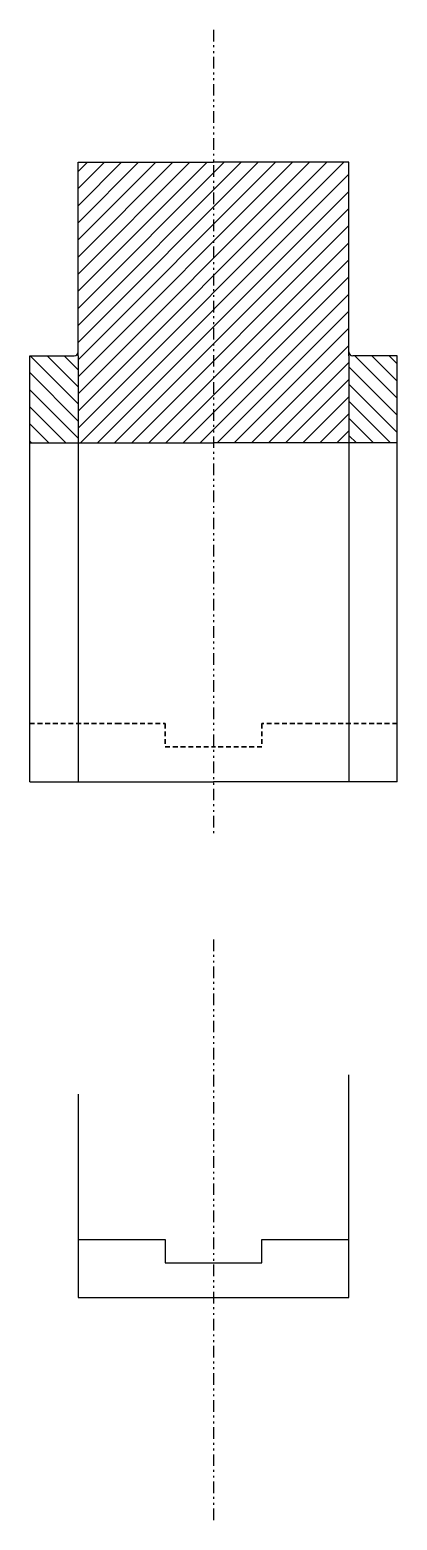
# Model space of a CAD drawing. Extents: x -49289 to -47469, y -72868 to -71618.
# Drawn here: x -47659 to -47469, y -72868 to -72098 of the extents above; entities that cross this region are included whole.
import ezdxf

# ---------------------------------------------------------------- set-up
doc = ezdxf.new("R2010")
doc.units = 0
doc.header["$MEASUREMENT"] = 0
doc.linetypes.add('LINEL2', pattern=[4, 2.5, -1.5])
doc.linetypes.add('LINEL5', pattern=[14, 6, -2, 1, -2, 1, -2])
for name, color, linetype in [('L0', 7, 'CONTINUOUS'), ('L5', 3, 'LINEL5'), ('L8', 7, 'CONTINUOUS')]:
    doc.layers.add(name, color=color, linetype=linetype)
doc.layers.add('L2', color=2, linetype='LINEL2', lineweight=30)

msp = doc.modelspace()

# ---------------------------------------------------------------- hatches: boundary and pattern name
at = {"layer": 'L8'}
h = msp.add_hatch(dxfattribs=at)
h.set_pattern_fill('ANSI31', color=6, scale=50)
h.paths.add_polyline_path([(-47564.32, -72166.14), (-47634.32, -72166.14), (-47634.32, -72266.14), (-47634.32, -72311.14), (-47564.32, -72311.14)])
h.paths.add_polyline_path([(-47494.32, -72166.14), (-47564.32, -72166.14), (-47564.32, -72311.14), (-47494.32, -72311.14), (-47494.32, -72266.14)])
h = msp.add_hatch(dxfattribs=at)
h.set_pattern_fill('ANSI31', color=6, scale=50, angle=90)
h.paths.add_polyline_path([(-47634.32, -72266.14), (-47659.32, -72266.14), (-47659.32, -72311.14), (-47634.32, -72311.14)])
h.paths.add_polyline_path([(-47469.32, -72266.14), (-47494.32, -72266.14), (-47494.32, -72311.14), (-47469.32, -72311.14)])

# ---------------------------------------------------------------- linework, layer by layer
at = {"layer": 'L0'}
for p, q in [((-47634.32, -72264.14), (-47634.32, -72166.14)), ((-47634.32, -72166.14), (-47564.32, -72166.14)), ((-47494.32, -72166.14), (-47564.32, -72166.14)), ((-47494.32, -72264.14), (-47494.32, -72166.14)), ((-47659.32, -72486.14), (-47659.32, -72266.14)), ((-47659.32, -72266.14), (-47636.32, -72266.14)), ((-47634.32, -72266.14), (-47634.32, -72486.14)), ((-47494.32, -72266.14), (-47494.32, -72486.14)), ((-47469.32, -72266.14), (-47492.32, -72266.14)), ((-47469.32, -72486.14), (-47469.32, -72266.14)), ((-47659.32, -72311.14), (-47564.32, -72311.14)), ((-47469.32, -72311.14), (-47564.32, -72311.14)), ((-47659.32, -72486.14), (-47564.32, -72486.14)), ((-47469.32, -72486.14), (-47564.32, -72486.14)), ((-47494.32, -72722.59), (-47494.32, -72637.59)), ((-47634.32, -72647.59), (-47634.32, -72722.59)), ((-47634.32, -72722.59), (-47634.32, -72752.59)), ((-47634.32, -72722.59), (-47589.32, -72722.59)), ((-47589.32, -72722.59), (-47589.32, -72734.59)), ((-47539.32, -72734.59), (-47539.32, -72722.59)), ((-47539.32, -72722.59), (-47494.32, -72722.59)), ((-47494.32, -72752.59), (-47494.32, -72722.59)), ((-47589.32, -72734.59), (-47539.32, -72734.59)), ((-47634.32, -72752.59), (-47494.32, -72752.59))]:
    msp.add_line(p, q, dxfattribs=at)
for centre, start, end in [((-47636.32, -72264.14), 270, 360), ((-47492.32, -72264.14), 180, 270)]:
    msp.add_arc(centre, 2, start, end, dxfattribs=at)
at = {"layer": 'L2'}
for p, q in [((-47659.32, -72456.14), (-47614.32, -72456.14)), ((-47614.32, -72456.14), (-47589.32, -72456.14)), ((-47589.32, -72456.14), (-47589.32, -72468.14)), ((-47514.32, -72456.14), (-47539.32, -72456.14)), ((-47539.32, -72456.14), (-47539.32, -72468.14)), ((-47469.32, -72456.14), (-47514.32, -72456.14)), ((-47589.32, -72468.14), (-47564.32, -72468.14)), ((-47539.32, -72468.14), (-47564.32, -72468.14))]:
    msp.add_line(p, q, dxfattribs=at)
at = {"layer": 'L5'}
for p, q in [((-47564.32, -72097.75), (-47564.32, -72513.1)), ((-47564.32, -72567.59), (-47564.32, -72867.59))]:
    msp.add_line(p, q, dxfattribs=at)
at = {"layer": 'L8'}
for p, q in [((-47634.32, -72266.14), (-47634.32, -72264.14)), ((-47494.32, -72266.14), (-47494.32, -72264.14))]:
    msp.add_line(p, q, dxfattribs=at)

doc.saveas('drawing.dxf')
